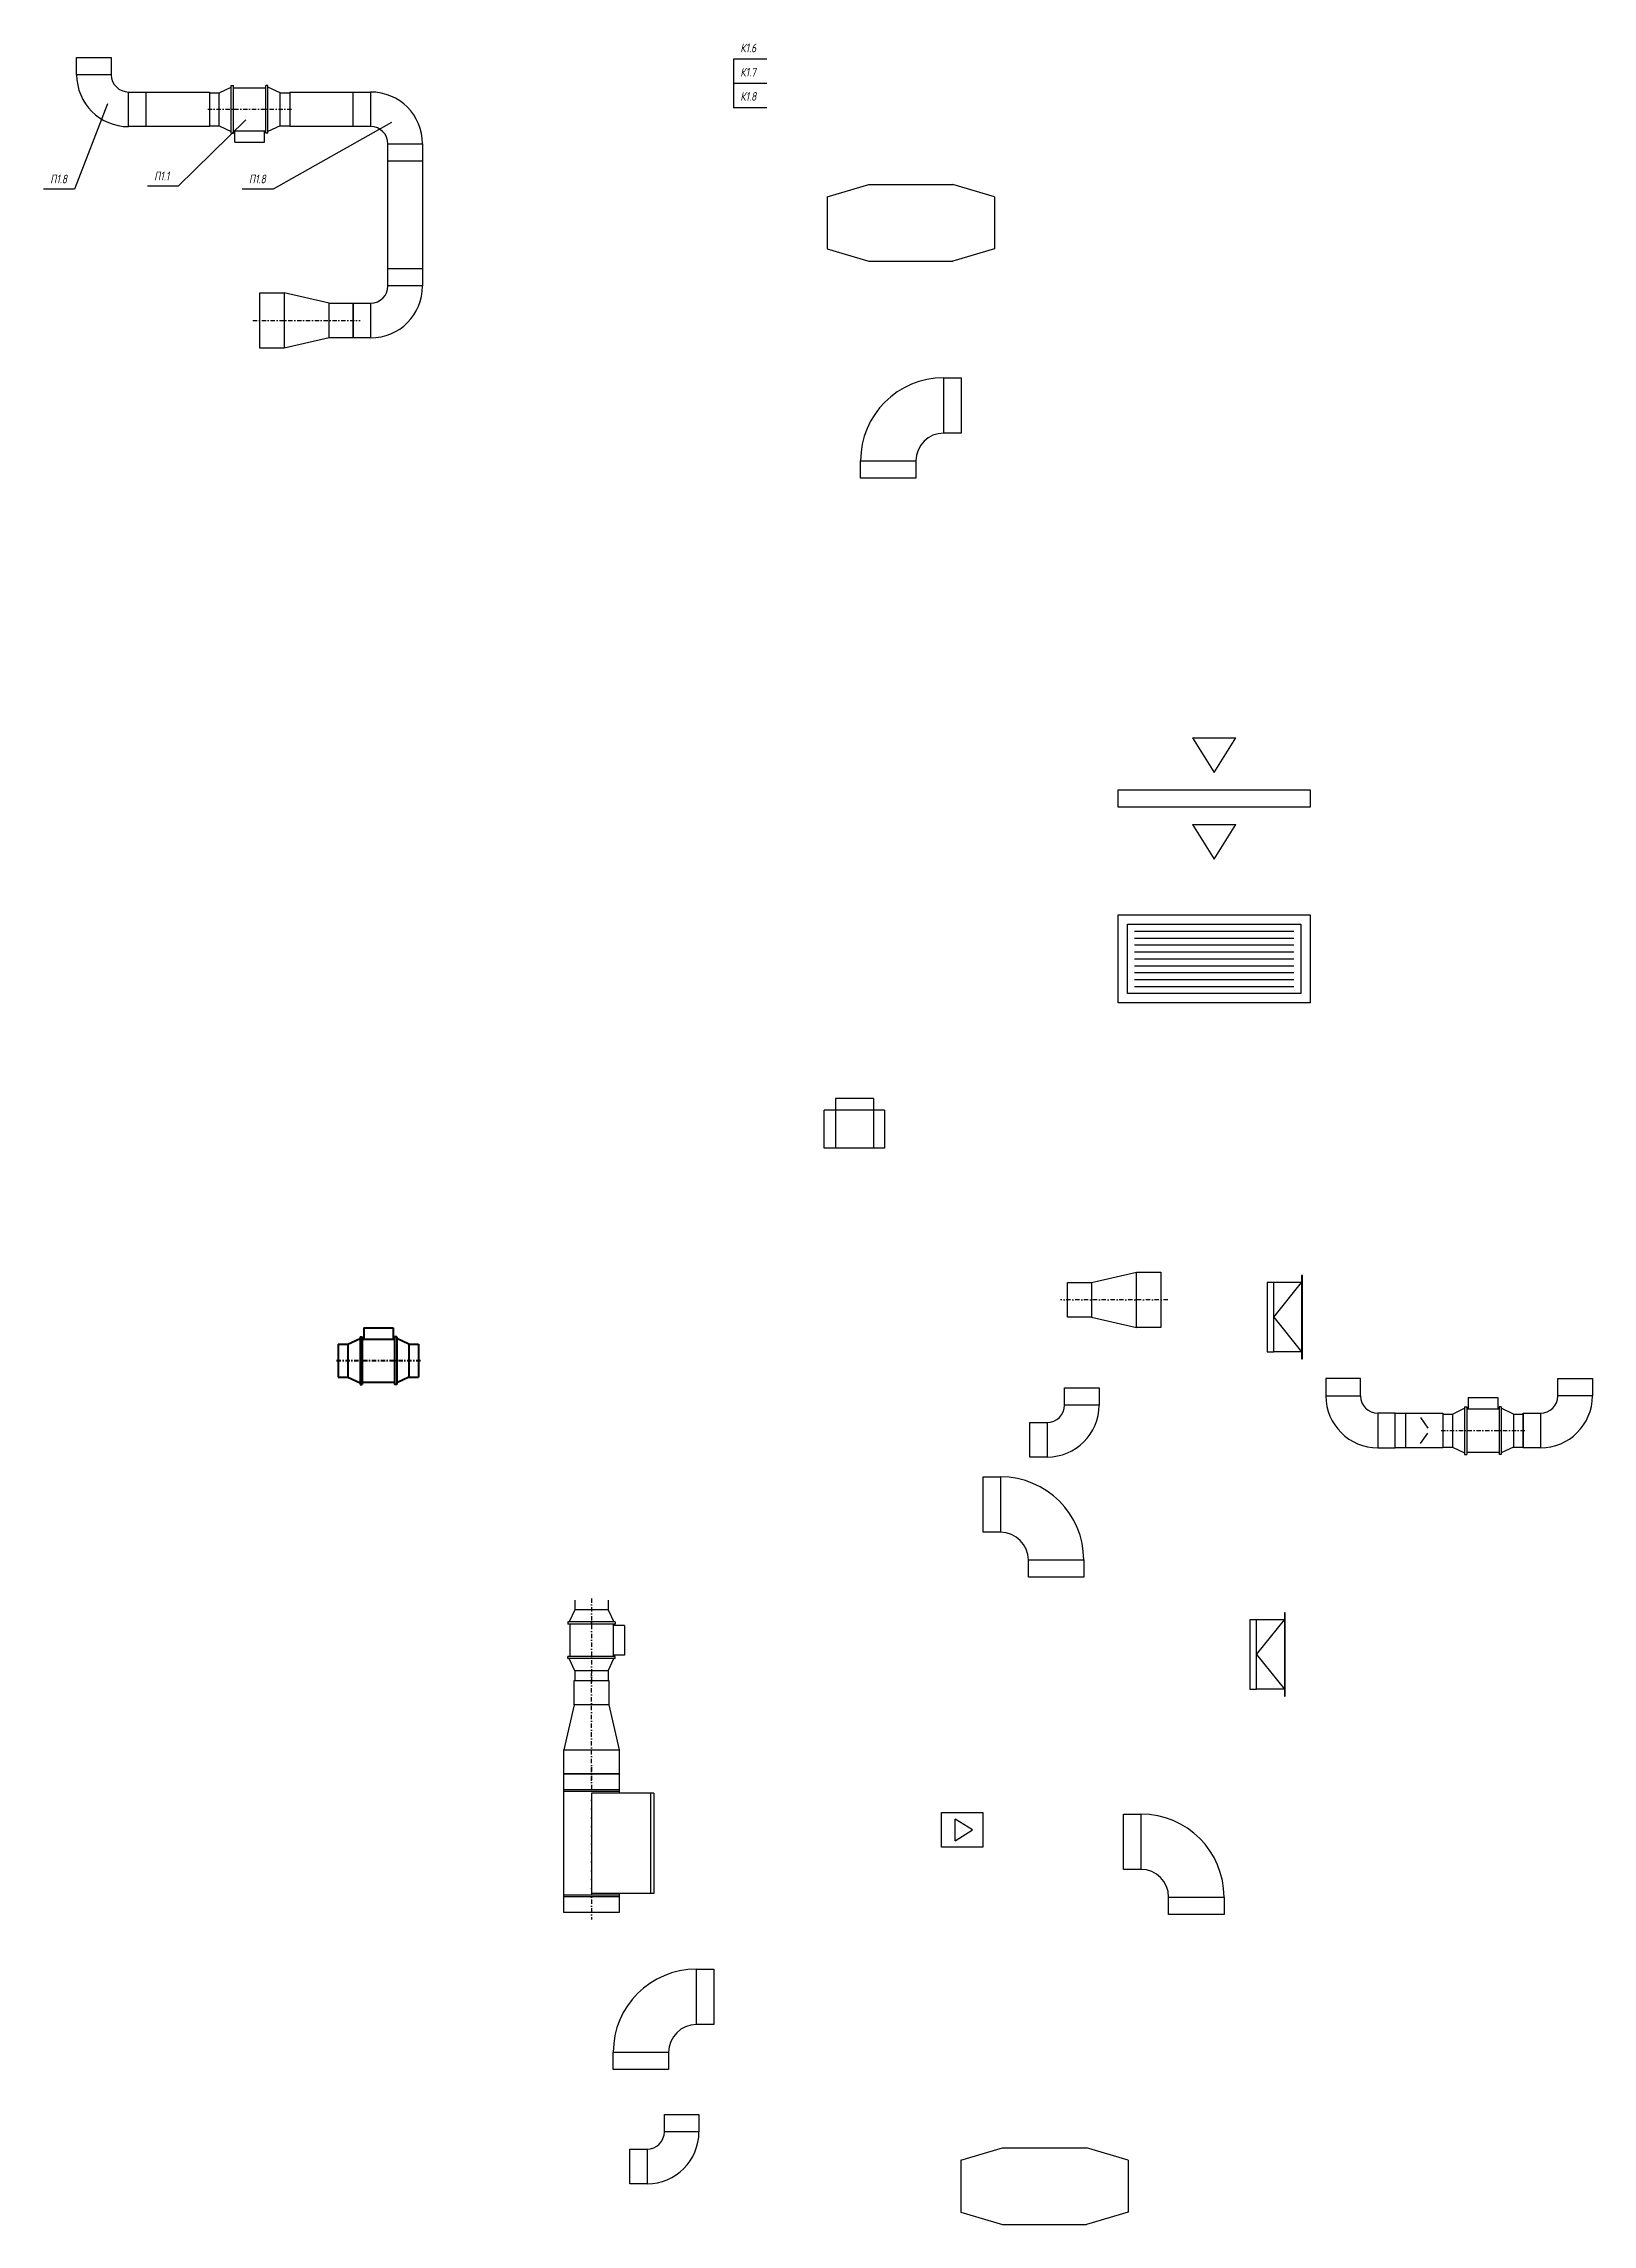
# Model space of a CAD drawing. Header units: millimetres. Extents: x -48331 to 47536, y -69828 to -11916.
# Drawn here: x -10513 to -6041, y -24104 to -17806 of the extents above; entities that cross this region are included whole.
import ezdxf

# ---------------------------------------------------------------- set-up
doc = ezdxf.new("R2010")
doc.units = ezdxf.units.MM
doc.linetypes.add('DASHDOT', pattern=[25.4, 12.7, -6.35, 0, -6.35])
doc.layers.add('02 ОВиК', color=7, linetype='Continuous')
doc.layers.add('100 noprint', color=2, linetype='Continuous', plot=False)
doc.styles.add('ГОСТ-ISOCPEUR', font='isocpeui.ttf', dxfattribs={"width": 0.8})

msp = doc.modelspace()

# ---------------------------------------------------------------- texts
at = {"linetype": 'Continuous', "lineweight": 35, "style": 'ГОСТ-ISOCPEUR', "width": 0.8}
for s, p in [('К1.6', (-8500.9, -17831.5)), ('К1.7', (-8500.9, -17901.5)), ('К1.8', (-8500.9, -17971.5)), ('П1.8', (-10493.5, -18209.9)), ('П1.1', (-10193.4, -18201.2)), ('П1.8', (-9919.8, -18209.9))]:
    msp.add_text(s, height=25, dxfattribs=at).set_placement(p)

# ---------------------------------------------------------------- blocks, each defined once
blk = doc.blocks.new('вентилятор d100')
at = {"color": 0, "linetype": 'Continuous', "lineweight": -2}
for p, q in [((50, 31.2), (0, 0)), ((0, 0), (50, -31.2)), ((50, 31.2), (50, -31.2))]:
    blk.add_line(p, q, dxfattribs=at)
at = {"color": 0, "linetype": 'Continuous', "lineweight": -2, "flags": 128}
blk.add_lwpolyline([(90.3, 50), (90.3, -50), (-29.7, -50), (-29.7, 50)], close=True, dxfattribs=at)
blk = doc.blocks.new('переход d200 на 200х150')
at = {"color": 0}
for p, q in [((100, 100), (20, 100)), ((20, 0), (100, 100)), ((20, 0), (100, -100)), ((100, -100), (20, -100))]:
    blk.add_line(p, q, dxfattribs=at)
for points in [[(0, -100), (20, -100), (20, 100), (0, 100)], [(100, -120), (102, -120), (102, 120), (100, 120)]]:
    blk.add_lwpolyline(points, close=True, dxfattribs=at)
blk = doc.blocks.new('поворот d150 x 90')
at = {"color": 0, "flags": 128}
for points in [[(80, 130), (80, 290), (130, 290), (130, 130)], [(0, 0), (-160, 0), (-160, 50), (0, 50)]]:
    blk.add_lwpolyline(points, close=True, dxfattribs=at)
at = {"color": 0}
for radius in [240, 80]:
    blk.add_arc((80, 50), radius, 90, 180, dxfattribs=at)
blk = doc.blocks.new('АП 500х200')
at = {"color": 0, "lineweight": -2}
for p, q in [((-507, 207), (-47, 207)), ((-507, 187), (-47, 187)), ((-507, 167), (-47, 167)), ((-507, 147), (-47, 147)), ((-507, 127), (-47, 127)), ((-507, 107), (-47, 107)), ((-507, 87), (-47, 87)), ((-507, 67), (-47, 67)), ((-507, 47), (-47, 47))]:
    blk.add_line(p, q, dxfattribs=at)
for points in [[(-554, 0), (-554, 254), (0, 254), (0, 0)], [(-527, 27), (-527, 227), (-27, 227), (-27, 27)]]:
    blk.add_lwpolyline(points, close=True, dxfattribs=at)
blk = doc.blocks.new('АП 500х200 разрез')
at = {"color": 0}
for p, q in [((-339.5, 200), (-214.5, 200)), ((-339.5, 200), (-277, 100)), ((-277, 100), (-214.5, 200)), ((-339.5, -50), (-214.5, -50)), ((-339.5, -50), (-277, -150)), ((-277, -150), (-214.5, -50))]:
    blk.add_line(p, q, dxfattribs=at)
at = {"color": 0, "flags": 128}
blk.add_lwpolyline([(-554, 0), (-554, 50), (0, 50), (0, 0)], close=True, dxfattribs=at)
blk = doc.blocks.new('тройник 110х55')
at = {"layer": '02 ОВиК', "color": 0, "lineweight": -2}
for p, q in [((55, 144), (-55, 144)), ((-55, 144), (-55, 0)), ((55, 144), (55, 0)), ((-87, 0), (-87, 110)), ((87, 110), (-87, 110)), ((87, 110), (87, 0)), ((87, 110), (87, 0)), ((87, 0), (-87, 0))]:
    blk.add_line(p, q, dxfattribs=at)

# ---------------------------------------------------------------- linework, layer by layer
for p, q in [((-8424, -17851.5), (-8520.9, -17851.5)), ((-8520.9, -17851.5), (-8520.9, -17991.5)), ((-8424, -17921.5), (-8520.9, -17921.5)), ((-8424, -17991.5), (-8520.9, -17991.5))]:
    msp.add_line(p, q)
at = {"color": 1}
for p, q in [((-10217.2, -17946.2), (-10033.8, -17946.2)), ((-10033.8, -17946.2), (-10033.8, -18046.2)), ((-10005.8, -17948.4), (-9970.6, -17931.8)), ((-9970.6, -18064.9), (-9970.6, -17927.4)), ((-9970.6, -17927.4), (-9964.5, -17927.4)), ((-9964.5, -18064.9), (-9964.5, -17927.4)), ((-9964.5, -17933.9), (-9871, -17933.9)), ((-9871, -18064.9), (-9871, -17927.4)), ((-9864.9, -17927.4), (-9871, -17927.4)), ((-9864.9, -18064.9), (-9864.9, -17927.4)), ((-9829.8, -17948.4), (-9864.9, -17931.8)), ((-9801.8, -17946.2), (-9801.8, -18046.2)), ((-9801.8, -17946.2), (-9618.3, -17946.2)), ((-10033.8, -17948.4), (-10005.8, -17948.4)), ((-10005.8, -18043.9), (-10005.8, -17948.4)), ((-9829.8, -18043.9), (-9829.8, -17948.4)), ((-9829.8, -18043.9), (-9829.8, -17948.4)), ((-9829.8, -17948.4), (-9801.8, -17948.4)), ((-10033.8, -18046.2), (-10217.2, -18046.2)), ((-10033.8, -18043.9), (-10005.8, -18043.9)), ((-10005.8, -18043.9), (-9970.6, -18060.5)), ((-9970.6, -18064.9), (-9964.5, -18064.9)), ((-9964.5, -18058.5), (-9871, -18058.5)), ((-9960.3, -18091.2), (-9960.3, -18058.5)), ((-9875.2, -18091.2), (-9875.2, -18058.5)), ((-9864.9, -18064.9), (-9871, -18064.9)), ((-9829.8, -18043.9), (-9864.9, -18060.5)), ((-9829.8, -18043.9), (-9801.8, -18043.9)), ((-9618.3, -18046.2), (-9801.8, -18046.2)), ((-9960.3, -18091.2), (-9875.2, -18091.2)), ((-9518.3, -18456.2), (-9518.3, -18146.2)), ((-9418.3, -18146.2), (-9418.3, -18456.2)), ((-9688.3, -18556.2), (-9818.3, -18526.2)), ((-9688.3, -18656.2), (-9818.3, -18686.2)), ((-8978.3, -22329.1), (-8994.9, -22364.2)), ((-8978.3, -22301.1), (-8978.3, -22329.1)), ((-8882.8, -22329.1), (-8978.3, -22329.1)), ((-8882.8, -22301.1), (-8882.8, -22329.1)), ((-8882.8, -22329.1), (-8866.2, -22364.2)), ((-8861.8, -22364.2), (-8999.3, -22364.2)), ((-8999.3, -22364.2), (-8999.3, -22370.3)), ((-8861.8, -22370.3), (-8999.3, -22370.3)), ((-8992.8, -22370.3), (-8992.8, -22463.8)), ((-8868.2, -22370.3), (-8868.2, -22463.8)), ((-8835.5, -22374.5), (-8868.2, -22374.5)), ((-8861.8, -22364.2), (-8861.8, -22370.3)), ((-8835.5, -22374.5), (-8835.5, -22459.6)), ((-8861.8, -22463.8), (-8999.3, -22463.8)), ((-8999.3, -22469.9), (-8999.3, -22463.8)), ((-8861.8, -22469.9), (-8999.3, -22469.9)), ((-8978.3, -22505.1), (-8994.9, -22469.9)), ((-8882.8, -22505.1), (-8866.2, -22469.9)), ((-8835.5, -22459.6), (-8868.2, -22459.6)), ((-8861.8, -22469.9), (-8861.8, -22463.8)), ((-8882.8, -22505.1), (-8978.3, -22505.1)), ((-8882.8, -22505.1), (-8978.3, -22505.1)), ((-8978.3, -22505.1), (-8978.3, -22533.1)), ((-8882.8, -22505.1), (-8882.8, -22533.1)), ((-8980.5, -22603.1), (-9010.5, -22733.1)), ((-8880.5, -22603.1), (-8850.5, -22733.1)), ((-9010.5, -22803.1), (-8850.5, -22803.1)), ((-9010.5, -23203.1), (-9010.5, -22803.1)), ((-9010.5, -22803.1), (-8850.5, -22803.1)), ((-9010.5, -22848.1), (-8850.5, -22848.1)), ((-9010.5, -22853.1), (-8850.5, -22853.1)), ((-8750.5, -22858.1), (-8930.5, -22858.1)), ((-8930.5, -22858.1), (-8930.5, -23148.1)), ((-8850.5, -22803.1), (-8850.5, -22858.1)), ((-8760.5, -22858.1), (-8760.5, -23148.1)), ((-8750.5, -22858.1), (-8750.5, -23148.1)), ((-8850.5, -23153.1), (-9010.5, -23153.1)), ((-8850.5, -23158.1), (-9010.5, -23158.1)), ((-8750.5, -23148.1), (-8930.5, -23148.1)), ((-8850.5, -23148.1), (-8850.5, -23203.1)), ((-8850.5, -23203.1), (-9010.5, -23203.1)), ((-7864.6, -23918.3), (-7744.1, -23882.8)), ((-7864.6, -23918.3), (-7864.6, -24068.3)), ((-7744.1, -23882.8), (-7501.2, -23882.8)), ((-7380.6, -23918.3), (-7501.2, -23882.8)), ((-7380.6, -23918.3), (-7380.6, -24068.3)), ((-7864.6, -24068.3), (-7744.1, -24103.8)), ((-7744.1, -24103.8), (-7501.2, -24103.8)), ((-7380.6, -24068.3), (-7501.2, -24103.8))]:
    msp.add_line(p, q, dxfattribs=at)
at = {"color": 1, "linetype": 'DASHDOT'}
for p, q in [((-10038.8, -17996.2), (-9796.8, -17996.2)), ((-9908.3, -18606.2), (-9598.3, -18606.2)), ((-8930.5, -22296.1), (-8930.5, -22538.1)), ((-8930.5, -22823.1), (-8930.5, -22513.1)), ((-8930.5, -22783.1), (-8930.5, -23223.1))]:
    msp.add_line(p, q, dxfattribs=at)
at = {"color": 1, "lineweight": 40}
for p, q in [((-9588.3, -21514.6), (-9588.3, -21547.3)), ((-9588.3, -21514.6), (-9503.3, -21514.6)), ((-9503.3, -21514.6), (-9503.3, -21547.3)), ((-9661.8, -21561.9), (-9661.8, -21657.4)), ((-9661.8, -21561.9), (-9633.8, -21561.9)), ((-9633.8, -21561.9), (-9598.6, -21545.3)), ((-9633.8, -21561.9), (-9633.8, -21657.4)), ((-9598.6, -21540.9), (-9598.6, -21678.4)), ((-9598.6, -21540.9), (-9592.5, -21540.9)), ((-9592.5, -21540.9), (-9592.5, -21678.4)), ((-9592.5, -21547.3), (-9499.1, -21547.3)), ((-9499.1, -21540.9), (-9499.1, -21678.4)), ((-9493, -21540.9), (-9499.1, -21540.9)), ((-9493, -21540.9), (-9493, -21678.4)), ((-9457.8, -21561.9), (-9493, -21545.3)), ((-9457.8, -21561.9), (-9457.8, -21657.4)), ((-9457.8, -21561.9), (-9429.8, -21561.9)), ((-9457.8, -21561.9), (-9457.8, -21657.4)), ((-9429.8, -21561.9), (-9429.8, -21657.4)), ((-9661.8, -21657.4), (-9633.8, -21657.4)), ((-9633.8, -21657.4), (-9598.6, -21673.9)), ((-9457.8, -21657.4), (-9493, -21673.9)), ((-9457.8, -21657.4), (-9429.8, -21657.4)), ((-9598.6, -21678.4), (-9592.5, -21678.4)), ((-9592.5, -21671.9), (-9499.1, -21671.9)), ((-9493, -21678.4), (-9499.1, -21678.4))]:
    msp.add_line(p, q, dxfattribs=at)
at = {"color": 1, "linetype": 'DASHDOT', "lineweight": 40}
msp.add_line((-9666.8, -21609.6), (-9424.8, -21609.6), dxfattribs=at)
at = {"color": 1, "flags": 128}
for points in [[(-10317.2, -17846.2), (-10317.2, -17896.2), (-10417.2, -17896.2), (-10417.2, -17846.2)], [(-10267.2, -17946.2), (-10217.2, -17946.2), (-10217.2, -18046.2), (-10267.2, -18046.2)], [(-9568.3, -18046.2), (-9618.3, -18046.2), (-9618.3, -17946.2), (-9568.3, -17946.2)], [(-9518.3, -18146.2), (-9518.3, -18096.2), (-9418.3, -18096.2), (-9418.3, -18146.2)], [(-9518.3, -18506.2), (-9518.3, -18456.2), (-9418.3, -18456.2), (-9418.3, -18506.2)], [(-9818.3, -18526.2), (-9818.3, -18686.2), (-9888.3, -18686.2), (-9888.3, -18526.2)], [(-9618.3, -18556.2), (-9618.3, -18656.2), (-9688.3, -18656.2), (-9688.3, -18556.2)], [(-9618.3, -18556.2), (-9568.3, -18556.2), (-9568.3, -18656.2), (-9618.3, -18656.2)], [(-8980.5, -22533.1), (-8880.5, -22533.1), (-8880.5, -22603.1), (-8980.5, -22603.1)], [(-9010.5, -22733.1), (-8850.5, -22733.1), (-8850.5, -22803.1), (-9010.5, -22803.1)], [(-8627.8, -23526.8), (-8627.8, -23366.8), (-8577.8, -23366.8), (-8577.8, -23526.8)], [(-8707.8, -23656.8), (-8867.8, -23656.8), (-8867.8, -23606.8), (-8707.8, -23606.8)], [(-8720.2, -23836.5), (-8720.2, -23786.5), (-8620.2, -23786.5), (-8620.2, -23836.5)], [(-8820.2, -23886.5), (-8770.2, -23886.5), (-8770.2, -23986.5), (-8820.2, -23986.5)]]:
    msp.add_lwpolyline(points, close=True, dxfattribs=at)
for points in [[(-10327.7, -17980.8), (-10423.8, -18226.6), (-10512.6, -18226.6)], [(-9929, -18026.5), (-10123.7, -18217.8), (-10212.5, -18217.8)], [(-9508.5, -18034.4), (-9850.1, -18226.6), (-9938.9, -18226.6)]]:
    msp.add_lwpolyline(points)
at = {"color": 1}
for centre, radius, start, end in [((-10267.2, -17896.2), 150, 180, 270), ((-10267.2, -17896.2), 50, 180, 270), ((-9568.3, -18096.2), 150, 0, 90), ((-9568.3, -18096.2), 50, 0, 90), ((-9568.3, -18506.2), 50, 270, 0), ((-9568.3, -18506.2), 150, 270, 0), ((-8627.8, -23606.8), 240, 90, 180), ((-8627.8, -23606.8), 80, 90, 180), ((-8770.2, -23836.5), 50, 270, 0), ((-8770.2, -23836.5), 150, 270, 0)]:
    msp.add_arc(centre, radius, start, end, dxfattribs=at)
at = {"layer": '02 ОВиК', "color": 5}
for p, q in [((-7486.6, -21384.1), (-7356.6, -21354.1)), ((-7486.6, -21484.1), (-7356.6, -21514.1)), ((-6399.1, -21716.5), (-6399.1, -21749.2)), ((-6399.1, -21716.5), (-6314, -21716.5)), ((-6314, -21716.5), (-6314, -21749.2)), ((-6610, -21761.5), (-6579.5, -21761.5)), ((-6537.3, -21773.8), (-6516, -21804.5)), ((-6472.5, -21763.8), (-6444.5, -21763.8)), ((-6444.5, -21763.8), (-6409.4, -21747.2)), ((-6444.5, -21763.8), (-6444.5, -21859.3)), ((-6409.4, -21742.8), (-6409.4, -21880.3)), ((-6409.4, -21742.8), (-6403.3, -21742.8)), ((-6403.3, -21742.8), (-6403.3, -21880.3)), ((-6403.3, -21749.2), (-6309.8, -21749.2)), ((-6309.8, -21742.8), (-6309.8, -21880.3)), ((-6303.7, -21742.8), (-6309.8, -21742.8)), ((-6303.7, -21742.8), (-6303.7, -21880.3)), ((-6268.5, -21763.8), (-6303.7, -21747.2)), ((-6268.5, -21763.8), (-6268.5, -21859.3)), ((-6268.5, -21763.8), (-6240.5, -21763.8)), ((-6268.5, -21763.8), (-6268.5, -21859.3)), ((-6240.5, -21763.8), (-6240.5, -21859.3)), ((-6537.3, -21849.3), (-6516, -21818.6)), ((-6579.5, -21861.5), (-6610, -21861.5)), ((-6472.5, -21859.3), (-6444.5, -21859.3)), ((-6444.5, -21859.3), (-6409.4, -21875.9)), ((-6409.4, -21880.3), (-6403.3, -21880.3)), ((-6403.3, -21873.8), (-6309.8, -21873.8)), ((-6303.7, -21880.3), (-6309.8, -21880.3)), ((-6268.5, -21859.3), (-6303.7, -21875.9)), ((-6268.5, -21859.3), (-6240.5, -21859.3))]:
    msp.add_line(p, q, dxfattribs=at)
at = {"layer": '02 ОВиК', "color": 5, "linetype": 'DASHDOT'}
for p, q in [((-7266.6, -21434.1), (-7576.6, -21434.1)), ((-6477.5, -21811.5), (-6235.5, -21811.5))]:
    msp.add_line(p, q, dxfattribs=at)
at = {"layer": '02 ОВиК', "color": 5, "flags": 128}
for points in [[(-7556.6, -21484.1), (-7556.6, -21384.1), (-7486.6, -21384.1), (-7486.6, -21484.1)], [(-7356.6, -21514.1), (-7356.6, -21354.1), (-7286.6, -21354.1), (-7286.6, -21514.1)], [(-6579.5, -21861.5), (-6579.5, -21761.5), (-6472.5, -21761.5), (-6472.5, -21861.5)], [(-7799.2, -22105.2), (-7799.2, -21945.2), (-7749.2, -21945.2), (-7749.2, -22105.2)], [(-7669.2, -22185.2), (-7509.2, -22185.2), (-7509.2, -22235.2), (-7669.2, -22235.2)]]:
    msp.add_lwpolyline(points, close=True, dxfattribs=at)
at = {"layer": '02 ОВиК', "color": 5}
for points in [[(-6710, -21711.5), (-6710, -21661.5), (-6810, -21661.5), (-6810, -21711.5)], [(-6140.5, -21711.5), (-6140.5, -21661.5), (-6040.5, -21661.5), (-6040.5, -21711.5)], [(-7564.9, -21738), (-7564.9, -21688), (-7464.9, -21688), (-7464.9, -21738)], [(-7664.9, -21788), (-7614.9, -21788), (-7614.9, -21888), (-7664.9, -21888)], [(-6610, -21761.5), (-6660, -21761.5), (-6660, -21861.5), (-6610, -21861.5)], [(-6240.5, -21761.5), (-6190.5, -21761.5), (-6190.5, -21861.5), (-6240.5, -21861.5)]]:
    msp.add_lwpolyline(points, close=True, dxfattribs=at)
for centre, radius, start, end in [((-6660, -21711.5), 150, 180, 270), ((-6660, -21711.5), 50, 180, 270), ((-6190.5, -21711.5), 50, 270, 0), ((-6190.5, -21711.5), 150, 270, 0), ((-7614.9, -21738), 50, 270, 0), ((-7614.9, -21738), 150, 270, 0), ((-7749.2, -22185.2), 240, 0, 90), ((-7749.2, -22185.2), 80, 0, 90)]:
    msp.add_arc(centre, radius, start, end, dxfattribs=at)
at = {"layer": '100 noprint', "lineweight": -2}
for p, q in [((-8250.5, -18249.1), (-8129.9, -18213.6)), ((-8250.5, -18249.1), (-8250.5, -18399.1)), ((-8129.9, -18213.6), (-7887, -18213.6)), ((-7766.5, -18249.1), (-7887, -18213.6)), ((-7766.5, -18249.1), (-7766.5, -18399.1)), ((-8250.5, -18399.1), (-8129.9, -18434.6)), ((-8129.9, -18434.6), (-7887, -18434.6)), ((-7766.5, -18399.1), (-7887, -18434.6))]:
    msp.add_line(p, q, dxfattribs=at)

# ---------------------------------------------------------------- block references
at = {"color": 1}
msp.add_blockref('поворот d150 x 90', (-7993.6, -19061.2), dxfattribs=at)
at = {"color": 6}
for name, p in [('АП 500х200 разрез', (-6855.5, -20011.4)), ('АП 500х200', (-6855.5, -20576.2))]:
    msp.add_blockref(name, p, dxfattribs=at)
at = {"color": 6, "rotation": 180}
msp.add_blockref('вентилятор d100', (-7830.1, -22964.8), dxfattribs=at)
at = {"color": 1, "rotation": 270}
msp.add_blockref('поворот d150 x 90', (-7394.1, -23078.8), dxfattribs=at)
at = {"layer": '02 ОВиК', "color": 5}
for p in [(-6980, -21483.9), (-7030, -22458.2)]:
    msp.add_blockref('переход d200 на 200х150', p, dxfattribs=at)
at = {"layer": '100 noprint', "lineweight": -2}
msp.add_blockref('тройник 110х55', (-8171.3, -20996.3), dxfattribs=at)

msp.set_redraw_order([(e.dxf.handle, doc.entitydb.next_handle()) for e in msp.query("TEXT MTEXT ATTDEF DIMENSION ARC_DIMENSION")])  # texts and dimensions are drawn at this point

doc.saveas('drawing.dxf')
